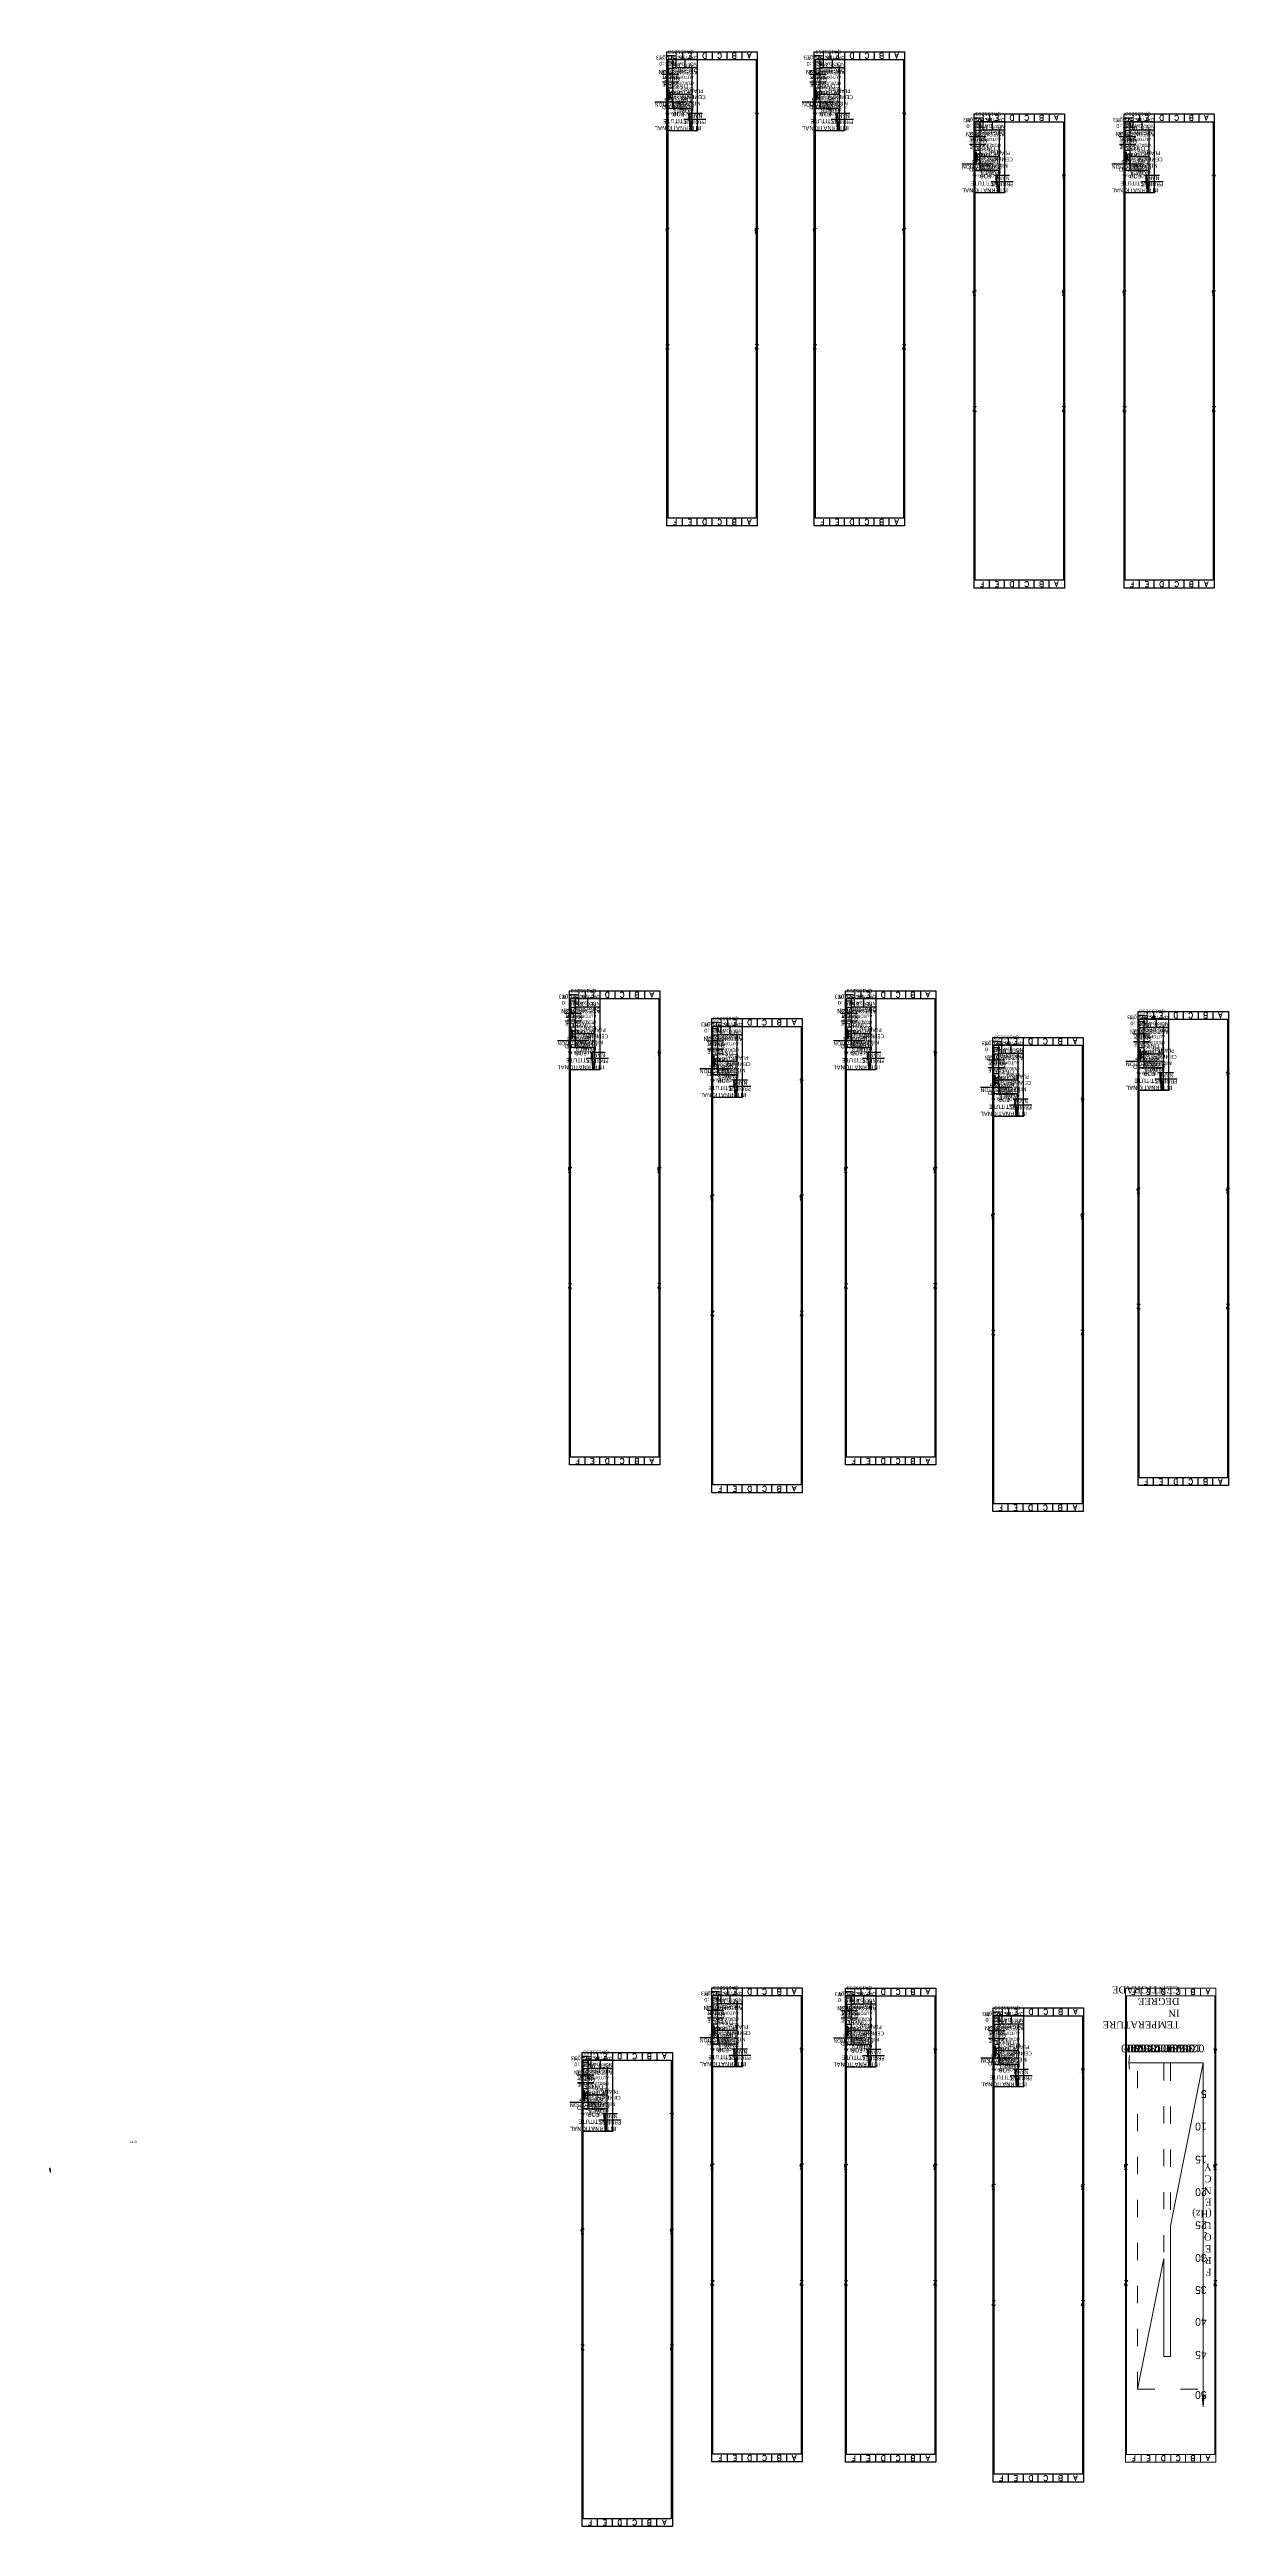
# Model space of a CAD drawing. Header units: millimetres. Extents: x -9791142 to 63260, y -4809864 to 11955173.
# Drawn here: x -9791142 to -1798913, y -4809864 to 11955173 of the extents above; entities that cross this region are included whole.
import ezdxf
from ezdxf.enums import TextEntityAlignment as Align

# ---------------------------------------------------------------- set-up
doc = ezdxf.new("R2010")
doc.units = ezdxf.units.MM
doc.header["$LTSCALE"] = 5
doc.linetypes.add('ACAD_ISO03W100', pattern=[30, 12, -18])
doc.styles.add('style2', font='verdana.ttf')

# ---------------------------------------------------------------- blocks, each defined once
blk = doc.blocks.new('SAMPLE_PAGE')
h = blk.add_hatch(color=140)
h.paths.add_polyline_path([(42363, 2026), (42360, 2026), (42360, 1974), (42363, 1974)])
h.paths.add_polyline_path([(42375, 2026), (42372, 2026), (42372, 1974), (42375, 1974)])
for color, points in [(2, [(42406, 2026), (42383, 1974), (42429, 1974)]), (1, [(42429, 1973), (42406, 1921), (42452, 1921)]), (2, [(22885, 1742), (22862, 1689), (22908, 1689)]), (1, [(22908, 1688), (22885, 1636), (22931, 1636)]), (2, [(29895, 1613), (29872, 1561), (29918, 1561)]), (2, [(36239, 1612), (36216, 1559), (36262, 1559)]), (1, [(29918, 1560), (29895, 1508), (29941, 1508)]), (1, [(36263, 1558), (36240, 1506), (36286, 1506)]), (2, [(22903, -4487), (22880, -4540), (22926, -4540)]), (1, [(22927, -4541), (22904, -4593), (22950, -4593)]), (2, [(36239, -4608), (36216, -4661), (36262, -4661)]), (2, [(16003, -4654), (15980, -4706), (16026, -4706)]), (1, [(16026, -4707), (16003, -4760), (16049, -4760)]), (1, [(36263, -4662), (36240, -4714), (36286, -4714)]), (2, [(29895, -4786), (29872, -4839), (29918, -4839)]), (1, [(29918, -4839), (29895, -4892), (29941, -4892)]), (2, [(42999, -4786), (42976, -4839), (43022, -4839)]), (1, [(43022, -4839), (42999, -4892), (43045, -4892)]), (2, [(16672, -10414), (16649, -10466), (16695, -10466)]), (1, [(16695, -10467), (16672, -10520), (16718, -10520)]), (2, [(23787, -10414), (23764, -10466), (23810, -10466)]), (1, [(23811, -10467), (23788, -10520), (23834, -10520)]), (2, [(31377, -10813), (31354, -10865), (31400, -10865)]), (1, [(31401, -10866), (31378, -10919), (31424, -10919)]), (2, [(38374, -10813), (38351, -10865), (38397, -10865)]), (1, [(38397, -10866), (38374, -10919), (38420, -10919)])]:
    blk.add_hatch(color=color).paths.add_polyline_path(points)
h = blk.add_hatch(color=140)
h.paths.add_polyline_path([(22842, 1742), (22839, 1742), (22839, 1689), (22842, 1689)])
h.paths.add_polyline_path([(22854, 1742), (22851, 1742), (22851, 1689), (22854, 1689)])
h = blk.add_hatch(color=140)
h.paths.add_polyline_path([(29852, 1613), (29849, 1613), (29849, 1561), (29852, 1561)])
h.paths.add_polyline_path([(29864, 1613), (29861, 1613), (29861, 1561), (29864, 1561)])
h = blk.add_hatch(color=140)
h.paths.add_polyline_path([(36196, 1612), (36193, 1612), (36193, 1559), (36196, 1559)])
h.paths.add_polyline_path([(36209, 1612), (36206, 1612), (36206, 1559), (36209, 1559)])
h = blk.add_hatch(color=140)
h.paths.add_polyline_path([(22860, -4487), (22857, -4487), (22857, -4540), (22860, -4540)])
h.paths.add_polyline_path([(22873, -4487), (22870, -4487), (22870, -4540), (22873, -4540)])
h = blk.add_hatch(color=140)
h.paths.add_polyline_path([(36196, -4608), (36193, -4608), (36193, -4661), (36196, -4661)])
h.paths.add_polyline_path([(36209, -4608), (36206, -4608), (36206, -4661), (36209, -4661)])
h = blk.add_hatch(color=140)
h.paths.add_polyline_path([(15960, -4654), (15957, -4654), (15957, -4706), (15960, -4706)])
h.paths.add_polyline_path([(15972, -4654), (15969, -4654), (15969, -4706), (15972, -4706)])
h = blk.add_hatch(color=140)
h.paths.add_polyline_path([(29852, -4786), (29849, -4786), (29849, -4839), (29852, -4839)])
h.paths.add_polyline_path([(29864, -4786), (29861, -4786), (29861, -4839), (29864, -4839)])
h = blk.add_hatch(color=140)
h.paths.add_polyline_path([(42956, -4786), (42953, -4786), (42953, -4839), (42956, -4839)])
h.paths.add_polyline_path([(42968, -4786), (42965, -4786), (42965, -4839), (42968, -4839)])
h = blk.add_hatch(color=140)
h.paths.add_polyline_path([(16629, -10414), (16626, -10414), (16626, -10466), (16629, -10466)])
h.paths.add_polyline_path([(16641, -10414), (16638, -10414), (16638, -10466), (16641, -10466)])
h = blk.add_hatch(color=140)
h.paths.add_polyline_path([(23745, -10414), (23742, -10414), (23742, -10466), (23745, -10466)])
h.paths.add_polyline_path([(23757, -10414), (23754, -10414), (23754, -10466), (23757, -10466)])
h = blk.add_hatch(color=140)
h.paths.add_polyline_path([(31334, -10813), (31331, -10813), (31331, -10865), (31334, -10865)])
h.paths.add_polyline_path([(31347, -10813), (31344, -10813), (31344, -10865), (31347, -10865)])
h = blk.add_hatch(color=140)
h.paths.add_polyline_path([(38331, -10813), (38328, -10813), (38328, -10865), (38331, -10865)])
h.paths.add_polyline_path([(38343, -10813), (38340, -10813), (38340, -10865), (38343, -10865)])
at = {"color": 6}
for p, q in [((39943, 4565), (39943, 4515)), ((40649, 4565), (40649, 4515)), ((41354, 4565), (41354, 4515)), ((42059, 4565), (42059, 4515)), ((42765, 4565), (42765, 4515)), ((20422, 4280), (20422, 4230)), ((21127, 4280), (21127, 4230)), ((21832, 4280), (21832, 4230)), ((22538, 4280), (22538, 4230)), ((23243, 4280), (23243, 4230)), ((27432, 4152), (27432, 4102)), ((28137, 4152), (28137, 4102)), ((28843, 4152), (28843, 4102)), ((29548, 4152), (29548, 4102)), ((30253, 4152), (30253, 4102)), ((33776, 4150), (33776, 4100)), ((34482, 4150), (34482, 4100)), ((35187, 4150), (35187, 4100)), ((35893, 4150), (35893, 4100)), ((36598, 4150), (36598, 4100)), ((39260, 3792), (39210, 3792)), ((43447, 3792), (43497, 3792)), ((19739, 3507), (19689, 3507)), ((23926, 3507), (23976, 3507)), ((26749, 3378), (26699, 3378)), ((30936, 3378), (30986, 3378)), ((33094, 3377), (33044, 3377)), ((37281, 3377), (37330, 3377)), ((39260, 3043), (39210, 3043)), ((43447, 3043), (43497, 3043)), ((19739, 2758), (19689, 2758)), ((23926, 2758), (23976, 2758)), ((26749, 2630), (26699, 2630)), ((30936, 2630), (30986, 2630)), ((33094, 2629), (33044, 2629)), ((37281, 2629), (37331, 2629)), ((39260, 2295), (39210, 2295)), ((43447, 2295), (43497, 2295)), ((19739, 2010), (19689, 2010)), ((23926, 2010), (23976, 2010)), ((26749, 1882), (26699, 1882)), ((30936, 1882), (30986, 1882)), ((33094, 1880), (33044, 1880)), ((37281, 1880), (37331, 1880)), ((39943, 1522), (39943, 1572)), ((40649, 1522), (40649, 1572)), ((41354, 1522), (41354, 1572)), ((42059, 1522), (42059, 1572)), ((42765, 1522), (42765, 1572)), ((20422, 1237), (20422, 1287)), ((21127, 1237), (21127, 1287)), ((21832, 1237), (21832, 1287)), ((22538, 1237), (22538, 1287)), ((23243, 1237), (23243, 1287)), ((27432, 1109), (27432, 1159)), ((28137, 1109), (28137, 1159)), ((28843, 1109), (28843, 1159)), ((29548, 1109), (29548, 1159)), ((30253, 1109), (30253, 1159)), ((33776, 1107), (33776, 1157)), ((34482, 1107), (34482, 1157)), ((35187, 1107), (35187, 1157)), ((35893, 1107), (35893, 1157)), ((36598, 1107), (36598, 1157)), ((20440, -1949), (20440, -1999)), ((21146, -1949), (21146, -1999)), ((21851, -1949), (21851, -1999)), ((22556, -1949), (22556, -1999)), ((23262, -1949), (23262, -1999)), ((13540, -2116), (13540, -2166)), ((14246, -2116), (14246, -2166)), ((14951, -2116), (14951, -2166)), ((15656, -2116), (15656, -2166)), ((16362, -2116), (16362, -2166)), ((33776, -2070), (33776, -2120)), ((34482, -2070), (34482, -2120)), ((35187, -2070), (35187, -2120)), ((35893, -2070), (35893, -2120)), ((36598, -2070), (36598, -2120)), ((27432, -2248), (27432, -2298)), ((28137, -2248), (28137, -2298)), ((28843, -2248), (28843, -2298)), ((29548, -2248), (29548, -2298)), ((30253, -2248), (30253, -2298)), ((40536, -2248), (40536, -2298)), ((41241, -2248), (41241, -2298)), ((41947, -2248), (41947, -2298)), ((42652, -2248), (42652, -2298)), ((43357, -2248), (43357, -2298)), ((19757, -2722), (19707, -2722)), ((23945, -2722), (23994, -2722)), ((33094, -2843), (33044, -2843)), ((37281, -2843), (37330, -2843)), ((12857, -2889), (12807, -2889)), ((17044, -2889), (17094, -2889)), ((26749, -3021), (26699, -3021)), ((30936, -3021), (30986, -3021)), ((39853, -3021), (39803, -3021)), ((44040, -3021), (44090, -3021)), ((19757, -3471), (19707, -3471)), ((23945, -3471), (23995, -3471)), ((12857, -3637), (12807, -3637)), ((17044, -3637), (17094, -3637)), ((33094, -3592), (33044, -3592)), ((37281, -3592), (37331, -3592)), ((26749, -3769), (26699, -3769)), ((30936, -3769), (30986, -3769)), ((39853, -3769), (39803, -3769)), ((44040, -3769), (44090, -3769)), ((19757, -4219), (19707, -4219)), ((23945, -4219), (23995, -4219)), ((12857, -4386), (12807, -4386)), ((17044, -4386), (17094, -4386)), ((33094, -4340), (33044, -4340)), ((37281, -4340), (37331, -4340)), ((26749, -4518), (26699, -4518)), ((30936, -4518), (30986, -4518)), ((39853, -4518), (39803, -4518)), ((44040, -4518), (44090, -4518)), ((20440, -4992), (20440, -4942)), ((21146, -4992), (21146, -4942)), ((21851, -4992), (21851, -4942)), ((22556, -4992), (22556, -4942)), ((23262, -4992), (23262, -4942)), ((33776, -5113), (33776, -5063)), ((34482, -5113), (34482, -5063)), ((35187, -5113), (35187, -5063)), ((35893, -5113), (35893, -5063)), ((36598, -5113), (36598, -5063)), ((13540, -5159), (13540, -5109)), ((14246, -5159), (14246, -5109)), ((14951, -5159), (14951, -5109)), ((15656, -5159), (15656, -5109)), ((16362, -5159), (16362, -5109)), ((27432, -5291), (27432, -5241)), ((28137, -5291), (28137, -5241)), ((28843, -5291), (28843, -5241)), ((29548, -5291), (29548, -5241)), ((30253, -5291), (30253, -5241)), ((40536, -5291), (40536, -5241)), ((41241, -5291), (41241, -5241)), ((41947, -5291), (41947, -5241)), ((42652, -5291), (42652, -5241)), ((43357, -5291), (43357, -5241)), ((14209, -7876), (14209, -7926)), ((14914, -7876), (14914, -7926)), ((15620, -7876), (15620, -7926)), ((16325, -7876), (16325, -7926)), ((17031, -7876), (17031, -7926)), ((21325, -7876), (21325, -7926)), ((22030, -7876), (22030, -7926)), ((22735, -7876), (22735, -7926)), ((23441, -7876), (23441, -7926)), ((24146, -7876), (24146, -7926)), ((28914, -8275), (28914, -8325)), ((29620, -8275), (29620, -8325)), ((30325, -8275), (30325, -8325)), ((31030, -8275), (31030, -8325)), ((31736, -8275), (31736, -8325)), ((35911, -8275), (35911, -8325)), ((36616, -8275), (36616, -8325)), ((37322, -8275), (37322, -8325)), ((38027, -8275), (38027, -8325)), ((38732, -8275), (38732, -8325)), ((13526, -8649), (13476, -8649)), ((17713, -8649), (17763, -8649)), ((20642, -8649), (20592, -8649)), ((24829, -8649), (24879, -8649)), ((28231, -9048), (28181, -9048)), ((32419, -9048), (32468, -9048)), ((35228, -9048), (35178, -9048)), ((39415, -9048), (39465, -9048)), ((13526, -9397), (13476, -9397)), ((17713, -9397), (17763, -9397)), ((20642, -9397), (20592, -9397)), ((24829, -9397), (24879, -9397)), ((28231, -9796), (28181, -9796)), ((32419, -9796), (32469, -9796)), ((35228, -9796), (35178, -9796)), ((39415, -9796), (39465, -9796)), ((13526, -10145), (13476, -10145)), ((17713, -10145), (17763, -10145)), ((20642, -10145), (20592, -10145)), ((24829, -10145), (24879, -10145)), ((28231, -10545), (28181, -10545)), ((32419, -10545), (32469, -10545)), ((35228, -10545), (35178, -10545)), ((39415, -10545), (39465, -10545)), ((14209, -10919), (14209, -10869)), ((14914, -10919), (14914, -10869)), ((15620, -10919), (15620, -10869)), ((16325, -10919), (16325, -10869)), ((17031, -10919), (17031, -10869)), ((21325, -10919), (21325, -10869)), ((22030, -10919), (22030, -10869)), ((22735, -10919), (22735, -10869)), ((23441, -10919), (23441, -10869)), ((24146, -10919), (24146, -10869)), ((28914, -11318), (28914, -11268)), ((29620, -11318), (29620, -11268)), ((30325, -11318), (30325, -11268)), ((31030, -11318), (31030, -11268)), ((31736, -11318), (31736, -11268)), ((35911, -11318), (35911, -11268)), ((36616, -11318), (36616, -11268)), ((37322, -11318), (37322, -11268)), ((38027, -11318), (38027, -11268)), ((38732, -11318), (38732, -11268))]:
    blk.add_line(p, q, dxfattribs=at)
at = {"lineweight": 20}
for p, q in [((14134, 4152), (14134, 4102)), ((14839, 4152), (14839, 4102)), ((15545, 4152), (15545, 4102)), ((16250, 4152), (16250, 4102)), ((16955, 4152), (16955, 4102)), ((13451, 3378), (13401, 3378)), ((17638, 3378), (17688, 3378)), ((13451, 2630), (13401, 2630)), ((17638, 2630), (17688, 2630)), ((13451, 1882), (13401, 1882)), ((17638, 1882), (17688, 1882)), ((14134, 1109), (14134, 1159)), ((14839, 1109), (14839, 1159)), ((15545, 1109), (15545, 1159)), ((16250, 1109), (16250, 1159)), ((16955, 1109), (16955, 1159))]:
    blk.add_line(p, q, dxfattribs=at)
at = {"lineweight": 20, "ltscale": 5}
for p, q in [((14006, 3796), (14006, 1590)), ((14006, 3796), (14059, 3723)), ((15869, 2846), (17116, 3683)), ((15558, 3474), (15869, 3474)), ((15558, 2636), (15558, 3474)), ((15869, 2846), (15869, 3474)), ((14006, 1590), (15558, 2636)), ((14006, 1590), (17541, 1590)), ((13615, 1298), (13615, 1298))]:
    blk.add_line(p, q, dxfattribs=at)
at = {"linetype": 'ACAD_ISO03W100', "lineweight": 20, "ltscale": 5}
for p, q in [((17116, 3683), (14006, 3683)), ((17116, 3683), (17116, 1590)), ((15869, 2805), (15869, 1590)), ((15558, 2532), (15558, 1590))]:
    blk.add_line(p, q, dxfattribs=at)
at = {"lineweight": 9, "ltscale": 5}
for p, q in [((39413, 1943), (39413, 1943)), ((19891, 1659), (19891, 1659)), ((26902, 1530), (26902, 1530)), ((33246, 1529), (33246, 1529)), ((19910, -4570), (19910, -4570)), ((13010, -4737), (13010, -4737)), ((33246, -4691), (33246, -4691)), ((26902, -4869), (26902, -4869)), ((40006, -4869), (40006, -4869)), ((13679, -10497), (13679, -10497)), ((20794, -10497), (20794, -10497)), ((28384, -10896), (28384, -10896)), ((35381, -10896), (35381, -10896))]:
    blk.add_line(p, q, dxfattribs=at)
at = {"color": 84}
for p, q in [((42043, 2029), (42043, 1572)), ((42043, 2029), (43461, 2029)), ((42298, 2029), (42298, 1626)), ((43447, 2053), (43447, 1572)), ((23926, 1768), (23926, 1287)), ((42298, 1884), (43447, 1884)), ((42298, 1796), (43212, 1796)), ((43212, 1884), (43212, 1572)), ((43212, 1756), (43447, 1756)), ((22521, 1744), (22521, 1287)), ((22521, 1744), (23939, 1744)), ((22776, 1744), (22776, 1341)), ((22776, 1599), (23926, 1599)), ((23691, 1599), (23691, 1287)), ((29531, 1616), (29531, 1159)), ((29531, 1616), (30950, 1616)), ((29786, 1616), (29786, 1213)), ((30936, 1640), (30936, 1159)), ((35876, 1614), (35876, 1157)), ((35876, 1614), (37294, 1614)), ((36131, 1614), (36131, 1211)), ((37281, 1638), (37281, 1157)), ((42043, 1626), (43212, 1626)), ((42628, 1626), (42628, 1572)), ((43064, 1626), (43064, 1572)), ((43212, 1664), (43447, 1664)), ((22776, 1512), (23691, 1512)), ((23691, 1471), (23926, 1471)), ((29786, 1471), (30936, 1471)), ((30701, 1471), (30701, 1159)), ((36131, 1470), (37281, 1470)), ((37046, 1470), (37046, 1157)), ((42043, 1572), (43447, 1572)), ((22521, 1341), (23691, 1341)), ((22521, 1287), (23926, 1287)), ((23106, 1341), (23106, 1287)), ((23542, 1341), (23542, 1287)), ((23691, 1379), (23926, 1379)), ((29786, 1383), (30701, 1383)), ((30701, 1343), (30936, 1343)), ((36131, 1382), (37046, 1382)), ((37046, 1341), (37281, 1341)), ((29531, 1213), (30701, 1213)), ((29531, 1159), (30936, 1159)), ((30116, 1213), (30116, 1159)), ((30553, 1213), (30553, 1159)), ((30701, 1251), (30936, 1251)), ((35876, 1211), (37046, 1211)), ((35876, 1157), (37281, 1157)), ((36461, 1211), (36461, 1157)), ((36897, 1211), (36897, 1157)), ((37046, 1249), (37281, 1249)), ((22540, -4485), (22540, -4942)), ((22540, -4485), (23958, -4485)), ((22795, -4485), (22795, -4888)), ((23945, -4461), (23945, -4942)), ((35876, -4606), (35876, -5063)), ((35876, -4606), (37294, -4606)), ((36131, -4606), (36131, -5009)), ((37281, -4582), (37281, -5063)), ((15640, -4652), (15640, -5109)), ((15640, -4652), (17058, -4652)), ((15895, -4652), (15895, -5055)), ((17044, -4628), (17044, -5109)), ((22795, -4630), (23945, -4630)), ((22795, -4717), (23710, -4717)), ((23710, -4630), (23710, -4942)), ((23710, -4758), (23945, -4758)), ((30936, -4760), (30936, -5241)), ((36131, -4751), (37281, -4751)), ((37046, -4751), (37046, -5063)), ((44040, -4760), (44040, -5241)), ((15895, -4796), (17044, -4796)), ((15895, -4884), (16809, -4884)), ((16809, -4796), (16809, -5109)), ((16809, -4925), (17044, -4925)), ((22540, -4888), (23710, -4888)), ((23125, -4888), (23125, -4942)), ((23561, -4888), (23561, -4942)), ((23710, -4850), (23945, -4850)), ((29531, -4784), (29531, -5241)), ((29531, -4784), (30950, -4784)), ((29786, -4784), (29786, -5187)), ((36131, -4838), (37046, -4838)), ((37046, -4879), (37281, -4879)), ((42636, -4784), (42636, -5241)), ((42636, -4784), (44054, -4784)), ((42890, -4784), (42890, -5187)), ((15640, -5055), (16809, -5055)), ((16225, -5055), (16225, -5109)), ((16661, -5055), (16661, -5109)), ((16809, -5017), (17044, -5017)), ((22540, -4942), (23945, -4942)), ((29786, -4928), (30936, -4928)), ((29786, -5016), (30701, -5016)), ((30701, -4928), (30701, -5241)), ((30701, -5057), (30936, -5057)), ((35876, -5009), (37046, -5009)), ((35876, -5063), (37281, -5063)), ((36461, -5009), (36461, -5063)), ((36897, -5009), (36897, -5063)), ((37046, -4971), (37281, -4971)), ((42890, -4928), (44040, -4928)), ((42890, -5016), (43805, -5016)), ((43805, -4928), (43805, -5241)), ((43805, -5057), (44040, -5057)), ((15640, -5109), (17044, -5109)), ((29531, -5187), (30701, -5187)), ((29531, -5241), (30936, -5241)), ((30116, -5187), (30116, -5241)), ((30553, -5187), (30553, -5241)), ((30701, -5149), (30936, -5149)), ((42636, -5187), (43805, -5187)), ((42636, -5241), (44040, -5241)), ((43220, -5187), (43220, -5241)), ((43657, -5187), (43657, -5241)), ((43805, -5149), (44040, -5149)), ((16309, -10412), (16309, -10869)), ((16309, -10412), (17727, -10412)), ((16564, -10412), (16564, -10814)), ((17713, -10388), (17713, -10869)), ((23424, -10412), (23424, -10869)), ((23424, -10412), (24842, -10412)), ((23679, -10412), (23679, -10814)), ((24829, -10388), (24829, -10869)), ((16564, -10556), (17713, -10556)), ((16564, -10644), (17478, -10644)), ((17478, -10556), (17478, -10869)), ((23679, -10556), (24829, -10556)), ((23679, -10644), (24594, -10644)), ((24594, -10556), (24594, -10869)), ((17478, -10685), (17713, -10685)), ((17478, -10777), (17713, -10777)), ((24594, -10685), (24829, -10685)), ((24594, -10777), (24829, -10777)), ((32419, -10787), (32419, -11268)), ((39415, -10787), (39415, -11268)), ((16309, -10814), (17478, -10814)), ((16309, -10869), (17713, -10869)), ((16894, -10814), (16894, -10869)), ((17330, -10814), (17330, -10869)), ((23424, -10814), (24594, -10814)), ((23424, -10869), (24829, -10869)), ((24009, -10814), (24009, -10869)), ((24445, -10814), (24445, -10869)), ((31014, -10811), (31014, -11268)), ((31014, -10811), (32432, -10811)), ((31269, -10811), (31269, -11214)), ((31269, -10955), (32419, -10955)), ((32184, -10955), (32184, -11268)), ((38011, -10811), (38011, -11268)), ((38011, -10811), (39429, -10811)), ((38265, -10811), (38265, -11214)), ((38265, -10955), (39415, -10955)), ((39180, -10955), (39180, -11268)), ((31269, -11043), (32184, -11043)), ((32184, -11084), (32419, -11084)), ((38265, -11043), (39180, -11043)), ((39180, -11084), (39415, -11084)), ((31014, -11214), (32184, -11214)), ((31014, -11268), (32419, -11268)), ((31599, -11214), (31599, -11268)), ((32035, -11214), (32035, -11268)), ((32184, -11176), (32419, -11176)), ((38011, -11214), (39180, -11214)), ((38011, -11268), (39415, -11268)), ((38595, -11214), (38595, -11268)), ((39032, -11214), (39032, -11268)), ((39180, -11176), (39415, -11176))]:
    blk.add_line(p, q, dxfattribs=at)
at = {"color": 140}
for p, q in [((42363, 2026), (42360, 2026)), ((42360, 1974), (42360, 2026)), ((42375, 2026), (42372, 2026)), ((42372, 1974), (42372, 2026)), ((42375, 1974), (42375, 2026)), ((22842, 1742), (22839, 1742)), ((22839, 1689), (22839, 1742)), ((22854, 1742), (22851, 1742)), ((22851, 1689), (22851, 1742)), ((22854, 1689), (22854, 1742)), ((29852, 1613), (29849, 1613)), ((29849, 1561), (29849, 1613)), ((29864, 1613), (29861, 1613)), ((29861, 1561), (29861, 1613)), ((29864, 1561), (29864, 1613)), ((36196, 1612), (36193, 1612)), ((36193, 1559), (36193, 1612)), ((36209, 1612), (36206, 1612)), ((36206, 1559), (36206, 1612)), ((36209, 1559), (36209, 1612)), ((22860, -4487), (22857, -4487)), ((22857, -4540), (22857, -4487)), ((22873, -4487), (22870, -4487)), ((22870, -4540), (22870, -4487)), ((22873, -4540), (22873, -4487)), ((36196, -4608), (36193, -4608)), ((36193, -4661), (36193, -4608)), ((36209, -4608), (36206, -4608)), ((36206, -4661), (36206, -4608)), ((36209, -4661), (36209, -4608)), ((15960, -4654), (15957, -4654)), ((15957, -4706), (15957, -4654)), ((15972, -4654), (15969, -4654)), ((15969, -4706), (15969, -4654)), ((15972, -4706), (15972, -4654)), ((29852, -4786), (29849, -4786)), ((29849, -4839), (29849, -4786)), ((29864, -4786), (29861, -4786)), ((29861, -4839), (29861, -4786)), ((29864, -4839), (29864, -4786)), ((42956, -4786), (42953, -4786)), ((42953, -4839), (42953, -4786)), ((42968, -4786), (42965, -4786)), ((42965, -4839), (42965, -4786)), ((42968, -4839), (42968, -4786)), ((16629, -10414), (16626, -10414)), ((16626, -10466), (16626, -10414)), ((16641, -10414), (16638, -10414)), ((16638, -10466), (16638, -10414)), ((16641, -10466), (16641, -10414)), ((23745, -10414), (23742, -10414)), ((23742, -10466), (23742, -10414)), ((23757, -10414), (23754, -10414)), ((23754, -10466), (23754, -10414)), ((23757, -10466), (23757, -10414)), ((31334, -10813), (31331, -10813)), ((31331, -10865), (31331, -10813)), ((31347, -10813), (31344, -10813)), ((31344, -10865), (31344, -10813)), ((31347, -10865), (31347, -10813)), ((38331, -10813), (38328, -10813)), ((38328, -10865), (38328, -10813)), ((38343, -10813), (38340, -10813)), ((38340, -10865), (38340, -10813)), ((38343, -10865), (38343, -10813))]:
    blk.add_line(p, q, dxfattribs=at)
at = {"color": 4}
for p, q in [((42360, 1974), (42363, 1974)), ((42372, 1974), (42375, 1974)), ((22839, 1689), (22842, 1689)), ((22851, 1689), (22854, 1689)), ((29849, 1561), (29852, 1561)), ((29861, 1561), (29864, 1561)), ((36193, 1559), (36196, 1559)), ((36206, 1559), (36209, 1559)), ((22857, -4540), (22860, -4540)), ((22870, -4540), (22873, -4540)), ((15957, -4706), (15960, -4706)), ((15969, -4706), (15972, -4706)), ((36193, -4661), (36196, -4661)), ((36206, -4661), (36209, -4661)), ((29849, -4839), (29852, -4839)), ((29861, -4839), (29864, -4839)), ((42953, -4839), (42956, -4839)), ((42965, -4839), (42968, -4839)), ((16626, -10466), (16629, -10466)), ((16638, -10466), (16641, -10466)), ((23742, -10466), (23745, -10466)), ((23754, -10466), (23757, -10466)), ((31331, -10865), (31334, -10865)), ((31344, -10865), (31347, -10865)), ((38328, -10865), (38331, -10865)), ((38340, -10865), (38343, -10865))]:
    blk.add_line(p, q, dxfattribs=at)
at = {"color": 2}
for p, q in [((42383, 1974), (42406, 2026)), ((42383, 1974), (42429, 1974)), ((42429, 1974), (42406, 2026)), ((22862, 1689), (22885, 1742)), ((22862, 1689), (22908, 1689)), ((22908, 1689), (22885, 1742)), ((29872, 1561), (29895, 1613)), ((29918, 1561), (29895, 1613)), ((36216, 1559), (36239, 1612)), ((36262, 1559), (36239, 1612)), ((29872, 1561), (29918, 1561)), ((36216, 1559), (36262, 1559)), ((22880, -4540), (22903, -4487)), ((22880, -4540), (22926, -4540)), ((22926, -4540), (22903, -4487)), ((36216, -4661), (36239, -4608)), ((36262, -4661), (36239, -4608)), ((15980, -4706), (16003, -4654)), ((15980, -4706), (16026, -4706)), ((16026, -4706), (16003, -4654)), ((36216, -4661), (36262, -4661)), ((29872, -4839), (29895, -4786)), ((29872, -4839), (29918, -4839)), ((29918, -4839), (29895, -4786)), ((42976, -4839), (42999, -4786)), ((42976, -4839), (43022, -4839)), ((43022, -4839), (42999, -4786)), ((16649, -10466), (16672, -10414)), ((16649, -10466), (16695, -10466)), ((16695, -10466), (16672, -10414)), ((23764, -10466), (23787, -10414)), ((23764, -10466), (23810, -10466)), ((23810, -10466), (23787, -10414)), ((31354, -10865), (31377, -10813)), ((31354, -10865), (31400, -10865)), ((31400, -10865), (31377, -10813)), ((38351, -10865), (38374, -10813)), ((38351, -10865), (38397, -10865)), ((38397, -10865), (38374, -10813))]:
    blk.add_line(p, q, dxfattribs=at)
at = {"color": 1}
for p, q in [((42406, 1921), (42429, 1973)), ((42406, 1921), (42452, 1921)), ((42429, 1973), (42452, 1921)), ((22885, 1636), (22908, 1688)), ((22885, 1636), (22931, 1636)), ((22908, 1688), (22931, 1636)), ((29895, 1508), (29918, 1560)), ((29895, 1508), (29941, 1508)), ((29918, 1560), (29941, 1508)), ((36240, 1506), (36263, 1558)), ((36240, 1506), (36286, 1506)), ((36263, 1558), (36286, 1506)), ((22904, -4593), (22927, -4541)), ((22904, -4593), (22950, -4593)), ((22927, -4541), (22950, -4593)), ((16003, -4760), (16026, -4707)), ((16003, -4760), (16049, -4760)), ((16026, -4707), (16049, -4760)), ((36240, -4714), (36263, -4662)), ((36240, -4714), (36286, -4714)), ((36263, -4662), (36286, -4714)), ((29895, -4892), (29918, -4839)), ((29895, -4892), (29941, -4892)), ((29918, -4839), (29941, -4892)), ((42999, -4892), (43022, -4839)), ((42999, -4892), (43045, -4892)), ((43022, -4839), (43045, -4892)), ((16672, -10520), (16695, -10467)), ((16695, -10467), (16718, -10520)), ((23788, -10520), (23811, -10467)), ((23811, -10467), (23834, -10520)), ((16672, -10520), (16718, -10520)), ((23788, -10520), (23834, -10520)), ((31378, -10919), (31401, -10866)), ((31378, -10919), (31424, -10919)), ((31401, -10866), (31424, -10919)), ((38374, -10919), (38397, -10866)), ((38374, -10919), (38420, -10919)), ((38397, -10866), (38420, -10919))]:
    blk.add_line(p, q, dxfattribs=at)
at = {"color": 160}
for p, q in [((43241, 1798), (43419, 1798)), ((43251, 1823), (43335, 1811)), ((43251, 1774), (43335, 1786)), ((43385, 1833), (43385, 1764)), ((23719, 1513), (23897, 1513)), ((23729, 1538), (23814, 1526)), ((23729, 1489), (23814, 1501)), ((23863, 1548), (23863, 1479)), ((30730, 1385), (30908, 1385)), ((30740, 1410), (30824, 1398)), ((30740, 1361), (30824, 1373)), ((30873, 1420), (30873, 1351)), ((37074, 1384), (37252, 1384)), ((37084, 1408), (37169, 1396)), ((37084, 1359), (37169, 1371)), ((37218, 1418), (37218, 1349)), ((23738, -4716), (23916, -4716)), ((23748, -4691), (23832, -4703)), ((23748, -4740), (23832, -4728)), ((23882, -4681), (23882, -4750)), ((16838, -4882), (17016, -4882)), ((16848, -4858), (16932, -4870)), ((16848, -4907), (16932, -4895)), ((16982, -4848), (16982, -4917)), ((37074, -4837), (37252, -4837)), ((37084, -4812), (37169, -4824)), ((37084, -4861), (37169, -4849)), ((37218, -4802), (37218, -4871)), ((30730, -5014), (30908, -5014)), ((30740, -4990), (30824, -5002)), ((30740, -5039), (30824, -5027)), ((30873, -4980), (30873, -5049)), ((43834, -5014), (44012, -5014)), ((43844, -4990), (43928, -5002)), ((43844, -5039), (43928, -5027)), ((43978, -4980), (43978, -5049)), ((17507, -10642), (17685, -10642)), ((17517, -10618), (17601, -10630)), ((17651, -10608), (17651, -10676)), ((24622, -10642), (24800, -10642)), ((24632, -10618), (24717, -10630)), ((24766, -10608), (24766, -10676)), ((17517, -10666), (17601, -10655)), ((24632, -10666), (24717, -10655)), ((32212, -11041), (32390, -11041)), ((32222, -11017), (32306, -11029)), ((32222, -11066), (32306, -11054)), ((32356, -11007), (32356, -11076)), ((39209, -11041), (39387, -11041)), ((39219, -11017), (39303, -11029)), ((39219, -11066), (39303, -11054)), ((39353, -11007), (39353, -11076))]:
    blk.add_line(p, q, dxfattribs=at)
at = {"color": 240}
for points in [[(39210, 4565), (43497, 4565), (43497, 1522), (39210, 1522)], [(39260, 4515), (43447, 4515), (43447, 1572), (39260, 1572)], [(19689, 4280), (23976, 4280), (23976, 1237), (19689, 1237)], [(19739, 4230), (23926, 4230), (23926, 1287), (19739, 1287)], [(26699, 4152), (30986, 4152), (30986, 1109), (26699, 1109)], [(33044, 4150), (37331, 4150), (37331, 1107), (33044, 1107)], [(26749, 4102), (30936, 4102), (30936, 1159), (26749, 1159)], [(33094, 4100), (37281, 4100), (37281, 1157), (33094, 1157)], [(19707, -1949), (23995, -1949), (23995, -4992), (19707, -4992)], [(19757, -1999), (23945, -1999), (23945, -4942), (19757, -4942)], [(12807, -2116), (17094, -2116), (17094, -5159), (12807, -5159)], [(12857, -2166), (17044, -2166), (17044, -5109), (12857, -5109)], [(33044, -2070), (37331, -2070), (37331, -5113), (33044, -5113)], [(33094, -2120), (37281, -2120), (37281, -5063), (33094, -5063)], [(26699, -2248), (30986, -2248), (30986, -5291), (26699, -5291)], [(26749, -2298), (30936, -2298), (30936, -5241), (26749, -5241)], [(39803, -2248), (44090, -2248), (44090, -5291), (39803, -5291)], [(39853, -2298), (44040, -2298), (44040, -5241), (39853, -5241)], [(13476, -7876), (17763, -7876), (17763, -10919), (13476, -10919)], [(13526, -7926), (17713, -7926), (17713, -10869), (13526, -10869)], [(20592, -7876), (24879, -7876), (24879, -10919), (20592, -10919)], [(20642, -7926), (24829, -7926), (24829, -10869), (20642, -10869)], [(28181, -8275), (32469, -8275), (32469, -11318), (28181, -11318)], [(28231, -8325), (32419, -8325), (32419, -11268), (28231, -11268)], [(35178, -8275), (39465, -8275), (39465, -11318), (35178, -11318)], [(35228, -8325), (39415, -8325), (39415, -11268), (35228, -11268)]]:
    blk.add_lwpolyline(points, close=True, dxfattribs=at)
at = {"lineweight": 20}
for points in [[(13401, 4152), (17688, 4152), (17688, 1109), (13401, 1109)], [(13451, 4102), (17638, 4102), (17638, 1159), (13451, 1159)]]:
    blk.add_lwpolyline(points, close=True, dxfattribs=at)
at = {"lineweight": 20, "ltscale": 5}
for points in [[(14006, 3796), (13955, 3721)], [(17541, 1590), (17495, 1630)], [(17541, 1590), (17499, 1542)]]:
    blk.add_lwpolyline(points, dxfattribs=at)
at = {"color": 160}
for points in [[(43251, 1774), (43251, 1823)], [(43335, 1811), (43335, 1786)], [(23729, 1489), (23729, 1538)], [(23814, 1526), (23814, 1501)], [(30740, 1361), (30740, 1410)], [(30824, 1398), (30824, 1373)], [(37084, 1359), (37084, 1408)], [(37169, 1396), (37169, 1371)], [(23748, -4740), (23748, -4691)], [(23832, -4703), (23832, -4728)], [(16848, -4907), (16848, -4858)], [(16932, -4870), (16932, -4895)], [(37084, -4861), (37084, -4812)], [(37169, -4824), (37169, -4849)], [(30740, -5039), (30740, -4990)], [(30824, -5002), (30824, -5027)], [(43844, -5039), (43844, -4990)], [(43928, -5002), (43928, -5027)], [(17517, -10666), (17517, -10618)], [(17601, -10630), (17601, -10655)], [(24632, -10666), (24632, -10618)], [(24717, -10630), (24717, -10655)], [(32222, -11066), (32222, -11017)], [(32306, -11029), (32306, -11054)], [(39219, -11066), (39219, -11017)], [(39303, -11029), (39303, -11054)]]:
    blk.add_lwpolyline(points, dxfattribs=at)
for centre, radius in [((43385, 1798), 24.3), ((43385, 1798), 12.5), ((23863, 1513), 24.3), ((23863, 1513), 12.5), ((30873, 1385), 24.3), ((30873, 1385), 12.5), ((37218, 1384), 24.3), ((37218, 1384), 12.5), ((23882, -4716), 24.3), ((23882, -4716), 12.5), ((16982, -4882), 24.3), ((16982, -4882), 12.5), ((37218, -4837), 24.3), ((37218, -4837), 12.5), ((30873, -5014), 24.3), ((30873, -5014), 12.5), ((43978, -5014), 24.3), ((43978, -5014), 12.5), ((17651, -10642), 24.3), ((17651, -10642), 12.5), ((24766, -10642), 24.3), ((24766, -10642), 12.5), ((32356, -11041), 24.3), ((32356, -11041), 12.5), ((39353, -11041), 24.3), ((39353, -11041), 12.5)]:
    blk.add_circle(centre, radius, dxfattribs=at)
at = {"lineweight": 9, "ltscale": 5, "extrusion": (0, 0, -1)}
blk.add_ellipse((68759, 2278), major_axis=(22.3, -12.8), ratio=0.384632, dxfattribs=at)
at = {"color": 140, "style": 'style2'}
for p in [(42359, 1921), (22838, 1637), (29848, 1508), (36192, 1507), (22856, -4592), (15956, -4759), (36192, -4714), (29848, -4891), (42952, -4891), (16625, -10519), (23740, -10519), (31330, -10918), (38327, -10918)]:
    blk.add_text('TC', height=50.9, dxfattribs=at).set_placement(p, align=Align.CENTER)
at = {"color": 2, "char_height": 35, "attachment_point": 5, "style": 'style2'}
for s, insert, width in [('{\\Fromans|c0;A}', (39590, 4540), 705.35), ('{\\Fromans|c0;B}', (40296, 4540), 705.35), ('{\\Fromans|c0;C}', (41001, 4540), 705.35), ('{\\Fromans|c0;D}', (41707, 4540), 705.35), ('{\\Fromans|c0;E}', (42412, 4540), 705.35), ('\\pxqc;{\\Fromans|c0;F}', (43117, 4540), 705.35), ('{\\Fromans|c0;A}', (20069, 4255), 705.35), ('{\\Fromans|c0;B}', (20774, 4255), 705.35), ('{\\Fromans|c0;C}', (21480, 4255), 705.35), ('{\\Fromans|c0;D}', (22185, 4255), 705.35), ('{\\Fromans|c0;E}', (22890, 4255), 705.35), ('\\pxqc;{\\Fromans|c0;F}', (23596, 4255), 705.35), ('{\\Fromans|c0;A}', (27079, 4127), 705.35), ('{\\Fromans|c0;B}', (27785, 4127), 705.35), ('{\\Fromans|c0;C}', (28490, 4127), 705.35), ('{\\Fromans|c0;D}', (29195, 4127), 705.35), ('{\\Fromans|c0;E}', (29901, 4127), 705.35), ('\\pxqc;{\\Fromans|c0;F}', (30606, 4127), 705.35), ('{\\Fromans|c0;A}', (33424, 4125), 705.35), ('{\\Fromans|c0;B}', (34129, 4125), 705.35), ('{\\Fromans|c0;C}', (34834, 4125), 705.35), ('{\\Fromans|c0;D}', (35540, 4125), 705.35), ('{\\Fromans|c0;E}', (36245, 4125), 705.35), ('\\pxqc;{\\Fromans|c0;F}', (36951, 4125), 705.35), ('{\\Fromans|c0;1}', (39235, 4166), 50), ('{\\Fromans|c0;1}', (43475, 4191), 50), ('{\\Fromans|c0;1}', (19714, 3881), 50), ('{\\Fromans|c0;1}', (23954, 3906), 50), ('{\\Fromans|c0;1}', (26724, 3753), 50), ('{\\Fromans|c0;1}', (30964, 3778), 50), ('{\\Fromans|c0;1}', (33069, 3751), 50), ('{\\Fromans|c0;1}', (37309, 3776), 50), ('{\\Fromans|c0;2}', (39235, 3417), 50), ('{\\Fromans|c0;2}', (43475, 3417), 50), ('{\\Fromans|c0;2}', (19714, 3133), 50), ('{\\Fromans|c0;2}', (23954, 3133), 50), ('{\\Fromans|c0;2}', (26724, 3004), 50), ('{\\Fromans|c0;2}', (30964, 3004), 50), ('{\\Fromans|c0;2}', (33069, 3003), 50), ('{\\Fromans|c0;2}', (37309, 3003), 50), ('{\\Fromans|c0;3}', (39235, 2669), 50), ('{\\Fromans|c0;3}', (43475, 2669), 50), ('{\\Fromans|c0;3}', (19714, 2384), 50), ('{\\Fromans|c0;3}', (23954, 2384), 50), ('{\\Fromans|c0;3}', (26724, 2256), 50), ('{\\Fromans|c0;3}', (30964, 2256), 50), ('{\\Fromans|c0;3}', (33069, 2254), 50), ('{\\Fromans|c0;3}', (37309, 2254), 50), ('{\\Fromans|c0;4}', (39235, 1921), 50), ('{\\Fromans|c0;4}', (43472, 1921), 50), ('{\\Fromans|c0;4}', (19714, 1636), 50), ('{\\Fromans|c0;4}', (23951, 1636), 50), ('{\\Fromans|c0;4}', (26724, 1508), 50), ('{\\Fromans|c0;4}', (30961, 1508), 50), ('{\\Fromans|c0;4}', (33069, 1506), 50), ('{\\Fromans|c0;4}', (37306, 1506), 50), ('{\\Fromans|c0;A}', (39590, 1547), 705.35), ('{\\Fromans|c0;B}', (40296, 1547), 705.35), ('{\\Fromans|c0;C}', (41001, 1547), 705.35), ('{\\Fromans|c0;D}', (41707, 1547), 705.35), ('{\\Fromans|c0;E}', (42412, 1547), 705.35), ('\\pxqc;{\\Fromans|c0;F}', (43117, 1547), 705.35), ('{\\Fromans|c0;A}', (20069, 1262), 705.35), ('{\\Fromans|c0;B}', (20774, 1262), 705.35), ('{\\Fromans|c0;C}', (21480, 1262), 705.35), ('{\\Fromans|c0;D}', (22185, 1262), 705.35), ('{\\Fromans|c0;E}', (22890, 1262), 705.35), ('\\pxqc;{\\Fromans|c0;F}', (23596, 1262), 705.35), ('{\\Fromans|c0;A}', (27079, 1134), 705.35), ('{\\Fromans|c0;B}', (27785, 1134), 705.35), ('{\\Fromans|c0;C}', (28490, 1134), 705.35), ('{\\Fromans|c0;D}', (29195, 1134), 705.35), ('{\\Fromans|c0;E}', (29901, 1134), 705.35), ('\\pxqc;{\\Fromans|c0;F}', (30606, 1134), 705.35), ('{\\Fromans|c0;A}', (33424, 1132), 705.35), ('{\\Fromans|c0;B}', (34129, 1132), 705.35), ('{\\Fromans|c0;C}', (34834, 1132), 705.35), ('{\\Fromans|c0;D}', (35540, 1132), 705.35), ('{\\Fromans|c0;E}', (36245, 1132), 705.35), ('\\pxqc;{\\Fromans|c0;F}', (36951, 1132), 705.35), ('{\\Fromans|c0;A}', (20088, -1974), 705.35), ('{\\Fromans|c0;B}', (20793, -1974), 705.35), ('{\\Fromans|c0;C}', (21498, -1974), 705.35), ('{\\Fromans|c0;D}', (22204, -1974), 705.35), ('{\\Fromans|c0;E}', (22909, -1974), 705.35), ('\\pxqc;{\\Fromans|c0;F}', (23614, -1974), 705.35), ('{\\Fromans|c0;A}', (13188, -2141), 705.35), ('{\\Fromans|c0;B}', (13893, -2141), 705.35), ('{\\Fromans|c0;C}', (14598, -2141), 705.35), ('{\\Fromans|c0;D}', (15304, -2141), 705.35), ('{\\Fromans|c0;E}', (16009, -2141), 705.35), ('\\pxqc;{\\Fromans|c0;F}', (16714, -2141), 705.35), ('{\\Fromans|c0;A}', (33424, -2095), 705.35), ('{\\Fromans|c0;B}', (34129, -2095), 705.35), ('{\\Fromans|c0;C}', (34834, -2095), 705.35), ('{\\Fromans|c0;D}', (35540, -2095), 705.35), ('{\\Fromans|c0;E}', (36245, -2095), 705.35), ('\\pxqc;{\\Fromans|c0;F}', (36951, -2095), 705.35), ('{\\Fromans|c0;1}', (19732, -2348), 50), ('{\\Fromans|c0;1}', (23972, -2323), 50), ('{\\Fromans|c0;A}', (27079, -2273), 705.35), ('{\\Fromans|c0;B}', (27785, -2273), 705.35), ('{\\Fromans|c0;C}', (28490, -2273), 705.35), ('{\\Fromans|c0;D}', (29195, -2273), 705.35), ('{\\Fromans|c0;E}', (29901, -2273), 705.35), ('\\pxqc;{\\Fromans|c0;F}', (30606, -2273), 705.35), ('{\\Fromans|c0;A}', (40183, -2273), 705.35), ('{\\Fromans|c0;B}', (40889, -2273), 705.35), ('{\\Fromans|c0;C}', (41594, -2273), 705.35), ('{\\Fromans|c0;D}', (42299, -2273), 705.35), ('{\\Fromans|c0;E}', (43005, -2273), 705.35), ('\\pxqc;{\\Fromans|c0;F}', (43710, -2273), 705.35), ('{\\Fromans|c0;1}', (12832, -2515), 50), ('{\\Fromans|c0;1}', (17072, -2490), 50), ('{\\Fromans|c0;1}', (33069, -2469), 50), ('{\\Fromans|c0;1}', (37309, -2444), 50), ('{\\Fromans|c0;1}', (26724, -2647), 50), ('{\\Fromans|c0;1}', (30964, -2622), 50), ('{\\Fromans|c0;1}', (39828, -2647), 50), ('{\\Fromans|c0;1}', (44068, -2622), 50), ('{\\Fromans|c0;2}', (19732, -3096), 50), ('{\\Fromans|c0;2}', (23972, -3096), 50), ('{\\Fromans|c0;2}', (12832, -3263), 50), ('{\\Fromans|c0;2}', (17072, -3263), 50), ('{\\Fromans|c0;2}', (33069, -3218), 50), ('{\\Fromans|c0;2}', (37309, -3218), 50), ('{\\Fromans|c0;2}', (26724, -3395), 50), ('{\\Fromans|c0;2}', (30964, -3395), 50), ('{\\Fromans|c0;2}', (39828, -3395), 50), ('{\\Fromans|c0;2}', (44068, -3395), 50), ('{\\Fromans|c0;3}', (19732, -3845), 50), ('{\\Fromans|c0;3}', (23972, -3845), 50), ('{\\Fromans|c0;3}', (33069, -3966), 50), ('{\\Fromans|c0;3}', (37309, -3966), 50), ('{\\Fromans|c0;3}', (12832, -4011), 50), ('{\\Fromans|c0;3}', (17072, -4011), 50), ('{\\Fromans|c0;3}', (26724, -4143), 50), ('{\\Fromans|c0;3}', (30964, -4143), 50), ('{\\Fromans|c0;3}', (39828, -4143), 50), ('{\\Fromans|c0;3}', (44068, -4143), 50), ('{\\Fromans|c0;4}', (19732, -4593), 50), ('{\\Fromans|c0;4}', (23970, -4593), 50), ('{\\Fromans|c0;4}', (12832, -4760), 50), ('{\\Fromans|c0;4}', (17069, -4760), 50), ('{\\Fromans|c0;4}', (33069, -4714), 50), ('{\\Fromans|c0;4}', (37306, -4714), 50), ('{\\Fromans|c0;4}', (26724, -4892), 50), ('{\\Fromans|c0;4}', (30961, -4892), 50), ('{\\Fromans|c0;4}', (39828, -4892), 50), ('{\\Fromans|c0;4}', (44065, -4892), 50), ('{\\Fromans|c0;A}', (20088, -4967), 705.35), ('{\\Fromans|c0;B}', (20793, -4967), 705.35), ('{\\Fromans|c0;C}', (21498, -4967), 705.35), ('{\\Fromans|c0;D}', (22204, -4967), 705.35), ('{\\Fromans|c0;E}', (22909, -4967), 705.35), ('\\pxqc;{\\Fromans|c0;F}', (23614, -4967), 705.35), ('{\\Fromans|c0;A}', (33424, -5088), 705.35), ('{\\Fromans|c0;B}', (34129, -5088), 705.35), ('{\\Fromans|c0;C}', (34834, -5088), 705.35), ('{\\Fromans|c0;D}', (35540, -5088), 705.35), ('{\\Fromans|c0;E}', (36245, -5088), 705.35), ('\\pxqc;{\\Fromans|c0;F}', (36951, -5088), 705.35), ('{\\Fromans|c0;A}', (13188, -5134), 705.35), ('{\\Fromans|c0;B}', (13893, -5134), 705.35), ('{\\Fromans|c0;C}', (14598, -5134), 705.35), ('{\\Fromans|c0;D}', (15304, -5134), 705.35), ('{\\Fromans|c0;E}', (16009, -5134), 705.35), ('\\pxqc;{\\Fromans|c0;F}', (16714, -5134), 705.35), ('{\\Fromans|c0;A}', (27079, -5266), 705.35), ('{\\Fromans|c0;B}', (27785, -5266), 705.35), ('{\\Fromans|c0;C}', (28490, -5266), 705.35), ('{\\Fromans|c0;D}', (29195, -5266), 705.35), ('{\\Fromans|c0;E}', (29901, -5266), 705.35), ('\\pxqc;{\\Fromans|c0;F}', (30606, -5266), 705.35), ('{\\Fromans|c0;A}', (40183, -5266), 705.35), ('{\\Fromans|c0;B}', (40889, -5266), 705.35), ('{\\Fromans|c0;C}', (41594, -5266), 705.35), ('{\\Fromans|c0;D}', (42299, -5266), 705.35), ('{\\Fromans|c0;E}', (43005, -5266), 705.35), ('\\pxqc;{\\Fromans|c0;F}', (43710, -5266), 705.35), ('{\\Fromans|c0;A}', (13856, -7901), 705.35), ('{\\Fromans|c0;B}', (14562, -7901), 705.35), ('{\\Fromans|c0;C}', (15267, -7901), 705.35), ('{\\Fromans|c0;D}', (15973, -7901), 705.35), ('{\\Fromans|c0;E}', (16678, -7901), 705.35), ('\\pxqc;{\\Fromans|c0;F}', (17383, -7901), 705.35), ('{\\Fromans|c0;A}', (20972, -7901), 705.35), ('{\\Fromans|c0;B}', (21677, -7901), 705.35), ('{\\Fromans|c0;C}', (22383, -7901), 705.35), ('{\\Fromans|c0;D}', (23088, -7901), 705.35), ('{\\Fromans|c0;E}', (23793, -7901), 705.35), ('\\pxqc;{\\Fromans|c0;F}', (24499, -7901), 705.35), ('{\\Fromans|c0;1}', (13501, -8275), 50), ('{\\Fromans|c0;1}', (17741, -8250), 50), ('{\\Fromans|c0;1}', (20617, -8275), 50), ('{\\Fromans|c0;1}', (24857, -8250), 50), ('{\\Fromans|c0;A}', (28562, -8300), 705.35), ('{\\Fromans|c0;B}', (29267, -8300), 705.35), ('{\\Fromans|c0;C}', (29972, -8300), 705.35), ('{\\Fromans|c0;D}', (30678, -8300), 705.35), ('{\\Fromans|c0;E}', (31383, -8300), 705.35), ('\\pxqc;{\\Fromans|c0;F}', (32088, -8300), 705.35), ('{\\Fromans|c0;A}', (35558, -8300), 705.35), ('{\\Fromans|c0;B}', (36264, -8300), 705.35), ('{\\Fromans|c0;C}', (36969, -8300), 705.35), ('{\\Fromans|c0;D}', (37674, -8300), 705.35), ('{\\Fromans|c0;E}', (38380, -8300), 705.35), ('\\pxqc;{\\Fromans|c0;F}', (39085, -8300), 705.35), ('{\\Fromans|c0;1}', (28206, -8674), 50), ('{\\Fromans|c0;1}', (32446, -8649), 50), ('{\\Fromans|c0;1}', (35203, -8674), 50), ('{\\Fromans|c0;1}', (39443, -8649), 50), ('{\\Fromans|c0;2}', (13501, -9023), 50), ('{\\Fromans|c0;2}', (17741, -9023), 50), ('{\\Fromans|c0;2}', (20617, -9023), 50), ('{\\Fromans|c0;2}', (24857, -9023), 50), ('{\\Fromans|c0;2}', (28206, -9422), 50), ('{\\Fromans|c0;2}', (32446, -9422), 50), ('{\\Fromans|c0;2}', (35203, -9422), 50), ('{\\Fromans|c0;2}', (39443, -9422), 50), ('{\\Fromans|c0;3}', (13501, -9771), 50), ('{\\Fromans|c0;3}', (17741, -9771), 50), ('{\\Fromans|c0;3}', (20617, -9771), 50), ('{\\Fromans|c0;3}', (24857, -9771), 50), ('{\\Fromans|c0;3}', (28206, -10170), 50), ('{\\Fromans|c0;3}', (32446, -10170), 50), ('{\\Fromans|c0;3}', (35203, -10170), 50), ('{\\Fromans|c0;3}', (39443, -10170), 50), ('{\\Fromans|c0;4}', (13501, -10520), 50), ('{\\Fromans|c0;4}', (17738, -10520), 50), ('{\\Fromans|c0;4}', (20617, -10520), 50), ('{\\Fromans|c0;4}', (24854, -10520), 50), ('{\\Fromans|c0;A}', (13856, -10894), 705.35), ('{\\Fromans|c0;B}', (14562, -10894), 705.35), ('{\\Fromans|c0;C}', (15267, -10894), 705.35), ('{\\Fromans|c0;D}', (15973, -10894), 705.35), ('{\\Fromans|c0;E}', (16678, -10894), 705.35), ('\\pxqc;{\\Fromans|c0;F}', (17383, -10894), 705.35), ('{\\Fromans|c0;A}', (20972, -10894), 705.35), ('{\\Fromans|c0;B}', (21677, -10894), 705.35), ('{\\Fromans|c0;C}', (22383, -10894), 705.35), ('{\\Fromans|c0;D}', (23088, -10894), 705.35), ('{\\Fromans|c0;E}', (23793, -10894), 705.35), ('\\pxqc;{\\Fromans|c0;F}', (24499, -10894), 705.35), ('{\\Fromans|c0;4}', (28206, -10919), 50), ('{\\Fromans|c0;4}', (32444, -10919), 50), ('{\\Fromans|c0;4}', (35203, -10919), 50), ('{\\Fromans|c0;4}', (39440, -10919), 50), ('{\\Fromans|c0;A}', (28562, -11293), 705.35), ('{\\Fromans|c0;B}', (29267, -11293), 705.35), ('{\\Fromans|c0;C}', (29972, -11293), 705.35), ('{\\Fromans|c0;D}', (30678, -11293), 705.35), ('{\\Fromans|c0;E}', (31383, -11293), 705.35), ('\\pxqc;{\\Fromans|c0;F}', (32088, -11293), 705.35), ('{\\Fromans|c0;A}', (35558, -11293), 705.35), ('{\\Fromans|c0;B}', (36264, -11293), 705.35), ('{\\Fromans|c0;C}', (36969, -11293), 705.35), ('{\\Fromans|c0;D}', (37674, -11293), 705.35), ('{\\Fromans|c0;E}', (38380, -11293), 705.35), ('\\pxqc;{\\Fromans|c0;F}', (39085, -11293), 705.35)]:
    blk.add_mtext(s, dxfattribs=dict(at, insert=insert, width=width))
at = {"lineweight": 20, "char_height": 35, "attachment_point": 5, "style": 'style2'}
for s, insert, width in [('{\\Fromans|c0;A}', (13781, 4127), 705.35), ('{\\Fromans|c0;B}', (14487, 4127), 705.35), ('{\\Fromans|c0;C}', (15192, 4127), 705.35), ('{\\Fromans|c0;D}', (15897, 4127), 705.35), ('{\\Fromans|c0;E}', (16603, 4127), 705.35), ('\\pxqc;{\\Fromans|c0;F}', (17308, 4127), 705.35), ('{\\Fromans|c0;1}', (13426, 3753), 50), ('{\\Fromans|c0;1}', (17666, 3778), 50), ('{\\Fromans|c0;2}', (13426, 3004), 50), ('{\\Fromans|c0;2}', (17666, 3004), 50), ('{\\Fromans|c0;3}', (13426, 2256), 50), ('{\\Fromans|c0;3}', (17666, 2256), 50), ('{\\Fromans|c0;4}', (13426, 1508), 50), ('{\\Fromans|c0;4}', (17663, 1508), 50), ('{\\Fromans|c0;A}', (13781, 1134), 705.35), ('{\\Fromans|c0;B}', (14487, 1134), 705.35), ('{\\Fromans|c0;C}', (15192, 1134), 705.35), ('{\\Fromans|c0;D}', (15897, 1134), 705.35), ('{\\Fromans|c0;E}', (16603, 1134), 705.35), ('\\pxqc;{\\Fromans|c0;F}', (17308, 1134), 705.35)]:
    blk.add_mtext(s, dxfattribs=dict(at, insert=insert, width=width))
at = {"lineweight": 20, "ltscale": 5, "attachment_point": 1}
for s, insert, char_height, width in [(' {\\H1.6667x;50}', (13840, 3746), 30, 94.87), (' {\\H1.6667x;45}', (13837, 3488), 30, 94.87), (' {\\H1.6667x;40}', (13837, 3277), 30, 94.87), (' {\\H1.6667x;35}', (13837, 3072), 30, 94.87), ('{\\fTimes New Roman|b0|i0|c0|p18;\\H1.125x;F\\PR\\PE\\PQ\\PU (Hz)\\PE\\PN\\PC\\PY}', (13604, 2956), 40, 252.1), (' {\\H1.6667x;30}', (13837, 2867), 30, 94.87), (' {\\H1.6667x;25}', (13837, 2656), 30, 94.87), (' {\\H1.6667x;20}', (13837, 2444), 30, 94.87), (' {\\H1.6667x;15}', (13837, 2235), 30, 94.87), (' {\\H1.6667x;10}', (13837, 2023), 30, 94.87), (' {\\H1.6667x;5}', (13835, 1814), 30, 94.87), (' {\\H1.6667x;0}', (13947, 1522), 30, 94.87), (' {\\H1.6667x;10}', (14112, 1522), 30, 94.87), (' {\\H1.6667x;20}', (14270, 1522), 30, 112.08), (' {\\H1.6667x;30}', (14429, 1522), 30, 116.38), (' {\\H1.6667x;40}', (14584, 1522), 30, 117.81), (' {\\H1.6667x;50}', (14738, 1522), 30, 112.08), (' {\\H1.6667x;60}', (14893, 1522), 30, 113.51), (' {\\H1.6667x;70}', (15050, 1522), 30, 123.55), (' {\\H1.6667x;80}', (15205, 1522), 30, 126.99), (' 90', (15359, 1522), 50, 143.04), (' 100', (15487, 1522), 50, 163.69), (' {\\H1.6667x;110}', (15670, 1522), 30, 147.63), (' {\\H1.6667x;120}', (15824, 1522), 30, 187.14), (' {\\H1.6667x;130}', (15982, 1522), 30, 159.51), (' {\\H1.6667x;140}', (16137, 1522), 30, 159.98), (' {\\H1.6667x;150}', (16289, 1522), 30, 151.46), (' {\\H1.6667x;160}', (16449, 1522), 30, 162.16), (' {\\H1.6667x;170}', (16602, 1522), 30, 170.57), (' {\\H1.6667x;180}', (16758, 1522), 30, 151.46), (' {\\H1.6667x;190}', (16913, 1522), 30, 154.51), (' {\\H1.6667x;200}', (17069, 1522), 30, 162.16), ('{\\fTimes New Roman|b0|i0|c0|p18;TEMPERATURE IN DEGREE CENTIGRADE}', (15121, 1368), 45, 1897.76)]:
    blk.add_mtext(s, dxfattribs=dict(at, insert=insert, char_height=char_height, width=width))
at = {"lineweight": 9, "ltscale": 5, "insert": (64632, 2103), "char_height": 15, "width": 123.95, "attachment_point": 1}
blk.add_mtext('{\\fVerdana|b0|i0|c0|p34;ICTP}', dxfattribs=at)
at = {"color": 211, "char_height": 24, "style": 'style2'}
for s, insert, width, attachment_point in [('\\pxqc;\\P {\\LPROJECT\\PNAME} \\P\\PMINI\\PCEMENT\\PPLANT', (42043, 1894), 254.85, 4), ('\\pxqc;POWER CIRCUIT OF MOTOR', (42755, 1840), 914.86, 5), ('\\pxqc;{\\LPROJECTION} ', (43328, 1857), 235, 5), ('\\pxqc;\\P {\\LPROJECT\\PNAME} \\P\\PMINI\\PCEMENT\\PPLANT', (22521, 1609), 254.85, 4), (' DRG. NO.: QAP/MCP/PC_M', (42043, 1599), 579.28, 4), (' DRG. DATE: 16.03.2013', (42628, 1599), 457.43, 4), (' REV.:0 ', (43064, 1599), 457.43, 4), (' {\\LSHEET\\P01 OF 01\\P} ', (43328, 1604), 235, 5), (' {\\LSCALE} \\PN.T.S\\P ', (43322, 1693), 235, 5), ('\\pxqc;POWER CIRCUIT OF MOTOR', (23233, 1555), 914.86, 5), ('\\pxqc;{\\LPROJECTION} ', (23807, 1572), 235, 5), (' {\\LSCALE} \\PN.T.S\\P ', (23801, 1409), 235, 5), ('\\pxqc;\\P {\\LPROJECT\\PNAME} \\P\\PMINI\\PCEMENT\\PPLANT', (29531, 1481), 254.85, 4), ('\\pxqc;POWER CIRCUIT OF MOTOR', (30244, 1427), 914.86, 5), ('\\pxqc;{\\LPROJECTION} ', (30817, 1444), 235, 5), ('\\pxqc;\\P {\\LPROJECT\\PNAME} \\P\\PMINI\\PCEMENT\\PPLANT', (35876, 1479), 254.85, 4), ('\\pxqc;POWER CIRCUIT OF MOTOR', (36588, 1426), 914.86, 5), ('\\pxqc;{\\LPROJECTION} ', (37161, 1442), 235, 5), (' DRG. NO.: QAP/MCP/PC_M', (22521, 1314), 579.28, 4), (' DRG. DATE: 16.03.2013', (23106, 1314), 457.43, 4), (' REV.:0 ', (23542, 1314), 457.43, 4), (' {\\LSHEET\\P01 OF 01\\P} ', (23807, 1320), 235, 5), (' {\\LSCALE} \\PN.T.S\\P ', (30811, 1280), 235, 5), (' {\\LSCALE} \\PN.T.S\\P ', (37156, 1279), 235, 5), (' DRG. NO.: QAP/MCP/PC_M', (29531, 1186), 579.28, 4), (' DRG. DATE: 16.03.2013', (30116, 1186), 457.43, 4), (' REV.:0 ', (30553, 1186), 457.43, 4), (' {\\LSHEET\\P01 OF 01\\P} ', (30817, 1191), 235, 5), (' DRG. NO.: QAP/MCP/PC_M', (35876, 1184), 579.28, 4), (' DRG. DATE: 16.03.2013', (36461, 1184), 457.43, 4), (' REV.:0 ', (36897, 1184), 457.43, 4), (' {\\LSHEET\\P01 OF 01\\P} ', (37162, 1190), 235, 5), ('\\pxqc;\\P {\\LPROJECT\\PNAME} \\P\\PMINI\\PCEMENT\\PPLANT', (22540, -4620), 254.85, 4), ('\\pxqc;\\P {\\LPROJECT\\PNAME} \\P\\PMINI\\PCEMENT\\PPLANT', (15640, -4787), 254.85, 4), ('\\pxqc;POWER CIRCUIT OF MOTOR', (23252, -4674), 914.86, 5), ('\\pxqc;{\\LPROJECTION} ', (23825, -4657), 235, 5), (' {\\LSCALE} \\PN.T.S\\P ', (23820, -4820), 235, 5), ('\\pxqc;\\P {\\LPROJECT\\PNAME} \\P\\PMINI\\PCEMENT\\PPLANT', (35876, -4741), 254.85, 4), ('\\pxqc;{\\LPROJECTION} ', (37161, -4778), 235, 5), ('\\pxqc;POWER CIRCUIT OF MOTOR', (16352, -4840), 914.86, 5), ('\\pxqc;{\\LPROJECTION} ', (16925, -4824), 235, 5), (' DRG. NO.: QAP/MCP/PC_M', (22540, -4915), 579.28, 4), (' DRG. DATE: 16.03.2013', (23125, -4915), 457.43, 4), (' REV.:0 ', (23561, -4915), 457.43, 4), (' {\\LSHEET\\P01 OF 01\\P} ', (23826, -4909), 235, 5), ('\\pxqc;\\P {\\LPROJECT\\PNAME} \\P\\PMINI\\PCEMENT\\PPLANT', (29531, -4919), 254.85, 4), ('\\pxqc;POWER CIRCUIT OF MOTOR', (36588, -4795), 914.86, 5), (' {\\LSCALE} \\PN.T.S\\P ', (37156, -4941), 235, 5), ('\\pxqc;\\P {\\LPROJECT\\PNAME} \\P\\PMINI\\PCEMENT\\PPLANT', (42636, -4919), 254.85, 4), (' DRG. NO.: QAP/MCP/PC_M', (15640, -5082), 579.28, 4), (' DRG. DATE: 16.03.2013', (16225, -5082), 457.43, 4), (' REV.:0 ', (16661, -5082), 457.43, 4), (' {\\LSHEET\\P01 OF 01\\P} ', (16925, -5076), 235, 5), (' {\\LSCALE} \\PN.T.S\\P ', (16919, -4987), 235, 5), ('\\pxqc;POWER CIRCUIT OF MOTOR', (30244, -4972), 914.86, 5), ('\\pxqc;{\\LPROJECTION} ', (30817, -4956), 235, 5), (' {\\LSCALE} \\PN.T.S\\P ', (30811, -5119), 235, 5), (' DRG. NO.: QAP/MCP/PC_M', (35876, -5036), 579.28, 4), (' DRG. DATE: 16.03.2013', (36461, -5036), 457.43, 4), (' REV.:0 ', (36897, -5036), 457.43, 4), (' {\\LSHEET\\P01 OF 01\\P} ', (37162, -5031), 235, 5), ('\\pxqc;POWER CIRCUIT OF MOTOR', (43348, -4972), 914.86, 5), ('\\pxqc;{\\LPROJECTION} ', (43921, -4956), 235, 5), (' {\\LSCALE} \\PN.T.S\\P ', (43915, -5119), 235, 5), (' DRG. NO.: QAP/MCP/PC_M', (29531, -5214), 579.28, 4), (' DRG. DATE: 16.03.2013', (30116, -5214), 457.43, 4), (' REV.:0 ', (30553, -5214), 457.43, 4), (' {\\LSHEET\\P01 OF 01\\P} ', (30817, -5208), 235, 5), (' DRG. NO.: QAP/MCP/PC_M', (42636, -5214), 579.28, 4), (' DRG. DATE: 16.03.2013', (43220, -5214), 457.43, 4), (' REV.:0 ', (43657, -5214), 457.43, 4), (' {\\LSHEET\\P01 OF 01\\P} ', (43921, -5208), 235, 5), ('\\pxqc;\\P {\\LPROJECT\\PNAME} \\P\\PMINI\\PCEMENT\\PPLANT', (16309, -10547), 254.85, 4), ('\\pxqc;\\P {\\LPROJECT\\PNAME} \\P\\PMINI\\PCEMENT\\PPLANT', (23424, -10547), 254.85, 4), ('\\pxqc;POWER CIRCUIT OF MOTOR', (17021, -10600), 914.86, 5), ('\\pxqc;{\\LPROJECTION} ', (17594, -10583), 235, 5), ('\\pxqc;POWER CIRCUIT OF MOTOR', (24136, -10600), 914.86, 5), ('\\pxqc;{\\LPROJECTION} ', (24709, -10583), 235, 5), (' {\\LSHEET\\P01 OF 01\\P} ', (17594, -10836), 235, 5), (' {\\LSCALE} \\PN.T.S\\P ', (17588, -10747), 235, 5), (' {\\LSHEET\\P01 OF 01\\P} ', (24710, -10836), 235, 5), (' {\\LSCALE} \\PN.T.S\\P ', (24704, -10747), 235, 5), (' DRG. NO.: QAP/MCP/PC_M', (16309, -10842), 579.28, 4), (' DRG. DATE: 16.03.2013', (16894, -10842), 457.43, 4), (' REV.:0 ', (17330, -10842), 457.43, 4), (' DRG. NO.: QAP/MCP/PC_M', (23424, -10842), 579.28, 4), (' DRG. DATE: 16.03.2013', (24009, -10842), 457.43, 4), (' REV.:0 ', (24445, -10842), 457.43, 4), ('\\pxqc;\\P {\\LPROJECT\\PNAME} \\P\\PMINI\\PCEMENT\\PPLANT', (31014, -10946), 254.85, 4), ('\\pxqc;{\\LPROJECTION} ', (32299, -10982), 235, 5), ('\\pxqc;\\P {\\LPROJECT\\PNAME} \\P\\PMINI\\PCEMENT\\PPLANT', (38011, -10946), 254.85, 4), ('\\pxqc;{\\LPROJECTION} ', (39296, -10982), 235, 5), ('\\pxqc;POWER CIRCUIT OF MOTOR', (31726, -10999), 914.86, 5), (' {\\LSCALE} \\PN.T.S\\P ', (32294, -11146), 235, 5), ('\\pxqc;POWER CIRCUIT OF MOTOR', (38723, -10999), 914.86, 5), (' {\\LSCALE} \\PN.T.S\\P ', (39290, -11146), 235, 5), (' DRG. NO.: QAP/MCP/PC_M', (31014, -11241), 579.28, 4), (' DRG. DATE: 16.03.2013', (31599, -11241), 457.43, 4), (' REV.:0 ', (32035, -11241), 457.43, 4), (' {\\LSHEET\\P01 OF 01\\P} ', (32300, -11235), 235, 5), (' DRG. NO.: QAP/MCP/PC_M', (38011, -11241), 579.28, 4), (' DRG. DATE: 16.03.2013', (38595, -11241), 457.43, 4), (' REV.:0 ', (39032, -11241), 457.43, 4), (' {\\LSHEET\\P01 OF 01\\P} ', (39296, -11235), 235, 5)]:
    blk.add_mtext(s, dxfattribs=dict(at, insert=insert, width=width, attachment_point=attachment_point))
at = {"color": 140, "width": 963.12, "attachment_point": 2, "style": 'style2'}
for s, insert, char_height in [('INTERNATIONAL INSTITUTE FOR ADVANCED\\PTRAINING ON CONTROL & AUTOMATION', (42966, 2026), 27), ('DA 169, SALT LAKE, KOLKATA - 700 064', (42966, 1928), 20), ('INTERNATIONAL INSTITUTE FOR ADVANCED\\PTRAINING ON CONTROL & AUTOMATION', (23444, 1741), 27), ('DA 169, SALT LAKE, KOLKATA - 700 064', (23444, 1643), 20), ('INTERNATIONAL INSTITUTE FOR ADVANCED\\PTRAINING ON CONTROL & AUTOMATION', (30455, 1613), 27), ('INTERNATIONAL INSTITUTE FOR ADVANCED\\PTRAINING ON CONTROL & AUTOMATION', (36799, 1611), 27), ('DA 169, SALT LAKE, KOLKATA - 700 064', (30455, 1515), 20), ('DA 169, SALT LAKE, KOLKATA - 700 064', (36799, 1513), 20), ('INTERNATIONAL INSTITUTE FOR ADVANCED\\PTRAINING ON CONTROL & AUTOMATION', (23463, -4488), 27), ('DA 169, SALT LAKE, KOLKATA - 700 064', (23463, -4586), 20), ('INTERNATIONAL INSTITUTE FOR ADVANCED\\PTRAINING ON CONTROL & AUTOMATION', (36799, -4609), 27), ('INTERNATIONAL INSTITUTE FOR ADVANCED\\PTRAINING ON CONTROL & AUTOMATION', (16563, -4655), 27), ('DA 169, SALT LAKE, KOLKATA - 700 064', (16563, -4752), 20), ('DA 169, SALT LAKE, KOLKATA - 700 064', (36799, -4707), 20), ('INTERNATIONAL INSTITUTE FOR ADVANCED\\PTRAINING ON CONTROL & AUTOMATION', (30455, -4787), 27), ('DA 169, SALT LAKE, KOLKATA - 700 064', (30455, -4884), 20), ('INTERNATIONAL INSTITUTE FOR ADVANCED\\PTRAINING ON CONTROL & AUTOMATION', (43559, -4787), 27), ('DA 169, SALT LAKE, KOLKATA - 700 064', (43559, -4884), 20), ('INTERNATIONAL INSTITUTE FOR ADVANCED\\PTRAINING ON CONTROL & AUTOMATION', (17232, -10415), 27), ('INTERNATIONAL INSTITUTE FOR ADVANCED\\PTRAINING ON CONTROL & AUTOMATION', (24347, -10415), 27), ('DA 169, SALT LAKE, KOLKATA - 700 064', (17232, -10512), 20), ('DA 169, SALT LAKE, KOLKATA - 700 064', (24347, -10512), 20), ('INTERNATIONAL INSTITUTE FOR ADVANCED\\PTRAINING ON CONTROL & AUTOMATION', (31937, -10814), 27), ('DA 169, SALT LAKE, KOLKATA - 700 064', (31937, -10911), 20), ('INTERNATIONAL INSTITUTE FOR ADVANCED\\PTRAINING ON CONTROL & AUTOMATION', (38934, -10814), 27), ('DA 169, SALT LAKE, KOLKATA - 700 064', (38934, -10911), 20)]:
    blk.add_mtext(s, dxfattribs=dict(at, insert=insert, char_height=char_height))
at = {"color": 211, "char_height": 22.8, "width": 1173.88, "attachment_point": 4, "line_spacing_factor": 1.125, "style": 'style2'}
for insert in [(42222, 1705), (22701, 1420), (29711, 1292), (36055, 1290), (22719, -4809), (15819, -4976), (36055, -4930), (29711, -5108), (42815, -5108), (16488, -10735), (23603, -10735), (31193, -11134), (38190, -11134)]:
    blk.add_mtext('^INAME^I^I^I: ABCDEF\\P^ICOURSE PLAN    : {\\H0.87719x;QUALIFIED AUTOMATION PROFESSIONAL}              \\P^IREG. No.^I^I: QA135253', dxfattribs=dict(at, insert=insert))

msp = doc.modelspace()

# ---------------------------------------------------------------- block references
at = {"lineweight": 9, "ltscale": 5, "xscale": -142.6437996070163, "yscale": -1054.590653613923, "zscale": 142.6437996070163}
msp.add_blockref('SAMPLE_PAGE', (20466, 4092), dxfattribs=at)

doc.saveas('drawing.dxf')
